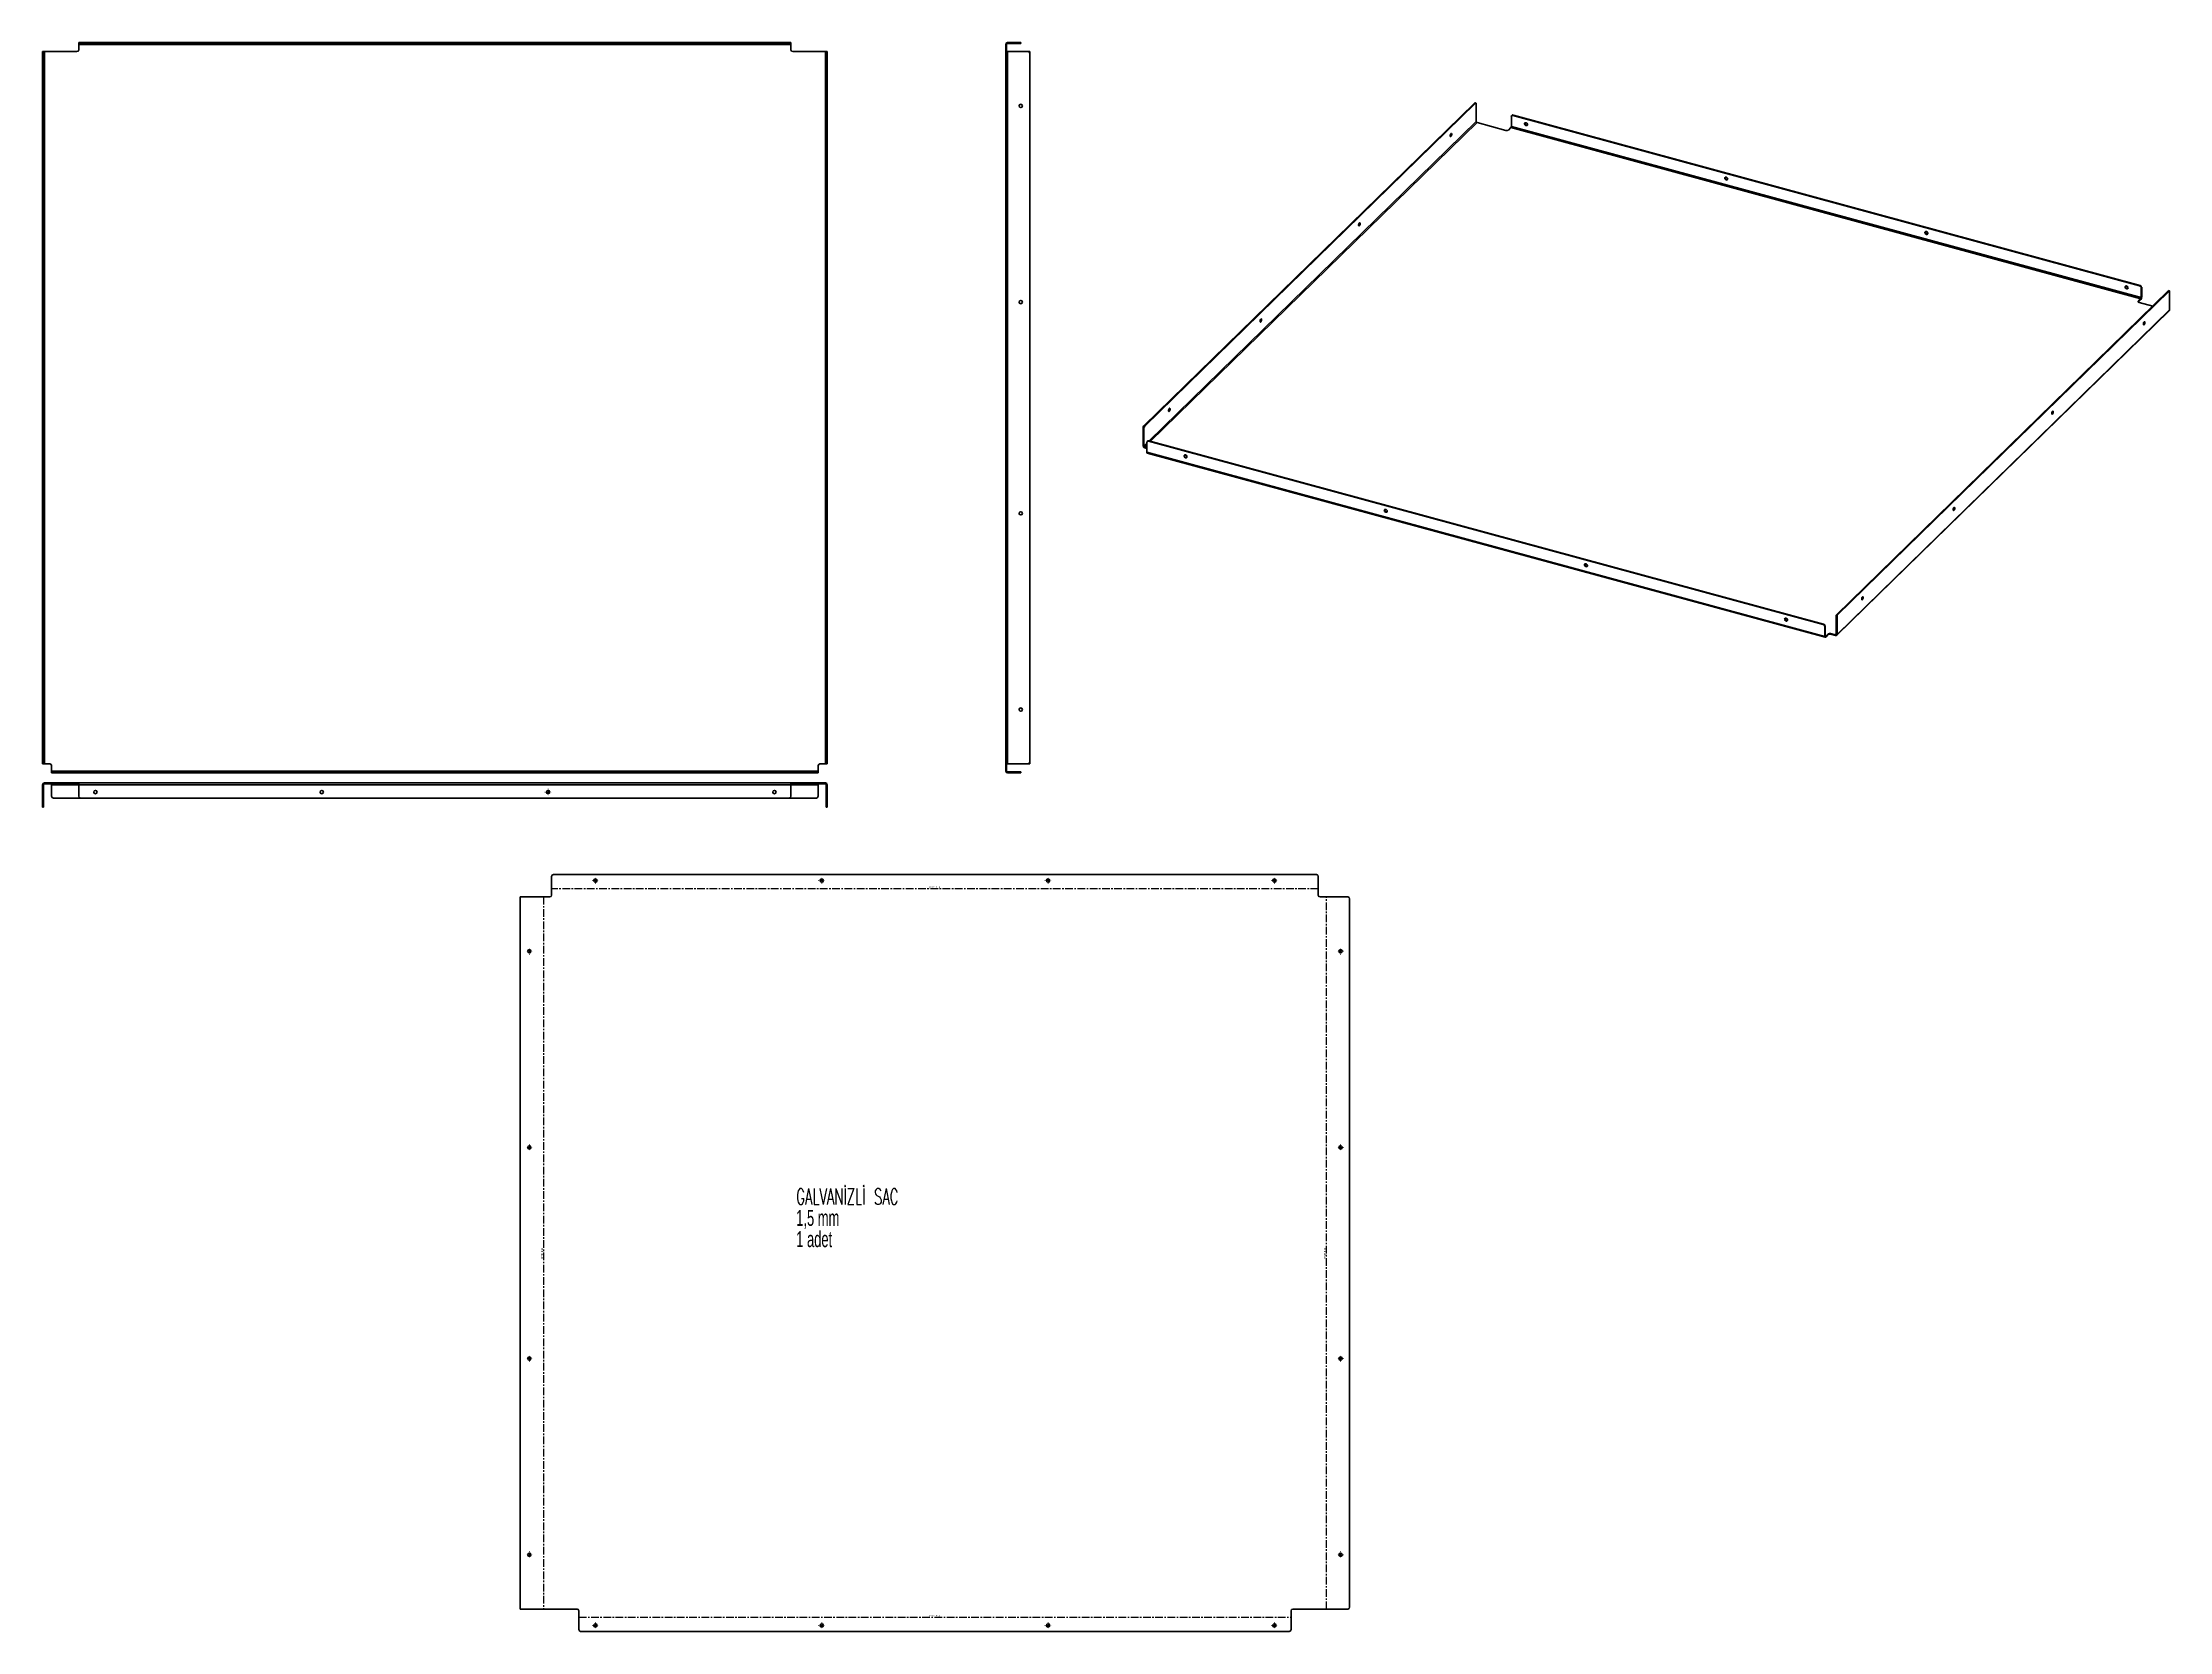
# Model space of a CAD drawing. Header units: millimetres. Extents: x -1349 to 2175, y -1193 to 1439.
import ezdxf

# ---------------------------------------------------------------- set-up
doc = ezdxf.new("R2010")
doc.units = ezdxf.units.MM
doc.linetypes.add('CENTERX2', pattern=[20.32, 12.7, -2.54, 2.54, -2.54])
doc.styles.add('SLDTEXTSTYLE0', font='TXT', dxfattribs={"width": 0.605, "bigfont": 'bigfont'})
doc.styles.add('SLDTEXTSTYLE1', font='TXT', dxfattribs={"width": 0.605})
doc.styles.add('SLDTEXTSTYLE2', font='TXT', dxfattribs={"width": 0.5675})

# ---------------------------------------------------------------- blocks, each defined once
blk = doc.blocks.new('SW_NOTE_0')
at = {"color": 0, "linetype": 'Continuous', "lineweight": 0, "attachment_point": 1}
for s, insert, char_height, style in [('GALVANİZLİ SAC', (0, 34.1), 26.458, 'SLDTEXTSTYLE0'), ('1,5 mm', (0, -1.2), 26.46, 'SLDTEXTSTYLE1'), ('1 adet', (0, -36.4), 26.46, 'SLDTEXTSTYLE1')]:
    blk.add_mtext(s, dxfattribs=dict(at, insert=insert, char_height=char_height, style=style))
blk = doc.blocks.new('SW_CENTERMARKSYMBOL_0')
at = {"color": 0, "linetype": 'Continuous', "lineweight": 18}
for p, q in [((-5, 0), (-5.25, 0)), ((0, 0), (-2.5, 0)), ((0, 5), (0, 5.25)), ((0, 0), (0, 2.5)), ((0, 0), (0, -2.5)), ((0, 0), (2.5, 0)), ((5, 0), (5.25, 0)), ((0, -5), (0, -5.25))]:
    blk.add_line(p, q, dxfattribs=at)
blk = doc.blocks.new('SW_CENTERMARKSYMBOL_1')
at = {"color": 0, "linetype": 'Continuous', "lineweight": 18}
for p, q in [((-5, 0), (-5.25, 0)), ((0, 0), (-2.5, 0)), ((0, 5), (0, 5.25)), ((0, 0), (0, 2.5)), ((0, 0), (0, -2.5)), ((0, 0), (2.5, 0)), ((5, 0), (5.25, 0)), ((0, -5), (0, -5.25))]:
    blk.add_line(p, q, dxfattribs=at)
blk = doc.blocks.new('SW_CENTERMARKSYMBOL_2')
at = {"color": 0, "linetype": 'Continuous', "lineweight": 18}
for p, q in [((-5, 0), (-5.25, 0)), ((0, 0), (-2.5, 0)), ((0, 5), (0, 5.25)), ((0, 0), (0, 2.5)), ((0, 0), (0, -2.5)), ((0, 0), (2.5, 0)), ((5, 0), (5.25, 0)), ((0, -5), (0, -5.25))]:
    blk.add_line(p, q, dxfattribs=at)
blk = doc.blocks.new('SW_CENTERMARKSYMBOL_3')
at = {"color": 0, "linetype": 'Continuous', "lineweight": 18}
for p, q in [((-5, 0), (-5.25, 0)), ((0, 0), (-2.5, 0)), ((0, 5), (0, 5.25)), ((0, 0), (0, 2.5)), ((0, 0), (0, -2.5)), ((0, 0), (2.5, 0)), ((5, 0), (5.25, 0)), ((0, -5), (0, -5.25))]:
    blk.add_line(p, q, dxfattribs=at)
blk = doc.blocks.new('SW_CENTERMARKSYMBOL_4')
at = {"color": 0, "linetype": 'Continuous', "lineweight": 18}
for p, q in [((-5, 0), (-5.25, 0)), ((0, 0), (-2.5, 0)), ((0, 5), (0, 5.25)), ((0, 0), (0, 2.5)), ((0, 0), (0, -2.5)), ((0, 0), (2.5, 0)), ((5, 0), (5.25, 0)), ((0, -5), (0, -5.25))]:
    blk.add_line(p, q, dxfattribs=at)
blk = doc.blocks.new('SW_CENTERMARKSYMBOL_5')
at = {"color": 0, "linetype": 'Continuous', "lineweight": 18}
for p, q in [((-5, 0), (-5.25, 0)), ((0, 0), (-2.5, 0)), ((0, 5), (0, 5.25)), ((0, 0), (0, 2.5)), ((0, 0), (0, -2.5)), ((0, 0), (2.5, 0)), ((5, 0), (5.25, 0)), ((0, -5), (0, -5.25))]:
    blk.add_line(p, q, dxfattribs=at)
blk = doc.blocks.new('SW_CENTERMARKSYMBOL_6')
at = {"color": 0, "linetype": 'Continuous', "lineweight": 18}
for p, q in [((-5, 0), (-5.25, 0)), ((0, 0), (-2.5, 0)), ((0, 5), (0, 5.25)), ((0, 0), (0, 2.5)), ((0, 0), (0, -2.5)), ((0, 0), (2.5, 0)), ((5, 0), (5.25, 0)), ((0, -5), (0, -5.25))]:
    blk.add_line(p, q, dxfattribs=at)
blk = doc.blocks.new('SW_CENTERMARKSYMBOL_7')
at = {"color": 0, "linetype": 'Continuous', "lineweight": 18}
for p, q in [((-5, 0), (-5.25, 0)), ((0, 0), (-2.5, 0)), ((0, 5), (0, 5.25)), ((0, 0), (0, 2.5)), ((0, 0), (0, -2.5)), ((0, 0), (2.5, 0)), ((5, 0), (5.25, 0)), ((0, -5), (0, -5.25))]:
    blk.add_line(p, q, dxfattribs=at)
blk = doc.blocks.new('SW_CENTERMARKSYMBOL_8')
at = {"color": 0, "linetype": 'Continuous', "lineweight": 18}
for p, q in [((-5, 0), (-5.25, 0)), ((0, 0), (-2.5, 0)), ((0, 5), (0, 5.25)), ((0, 0), (0, 2.5)), ((0, 0), (0, -2.5)), ((0, 0), (2.5, 0)), ((5, 0), (5.25, 0)), ((0, -5), (0, -5.25))]:
    blk.add_line(p, q, dxfattribs=at)
blk = doc.blocks.new('SW_CENTERMARKSYMBOL_9')
at = {"color": 0, "linetype": 'Continuous', "lineweight": 18}
for p, q in [((-5, 0), (-5.25, 0)), ((0, 0), (-2.5, 0)), ((0, 5), (0, 5.25)), ((0, 0), (0, 2.5)), ((0, 0), (0, -2.5)), ((0, 0), (2.5, 0)), ((5, 0), (5.25, 0)), ((0, -5), (0, -5.25))]:
    blk.add_line(p, q, dxfattribs=at)
blk = doc.blocks.new('SW_CENTERMARKSYMBOL_10')
at = {"color": 0, "linetype": 'Continuous', "lineweight": 18}
for p, q in [((-5, 0), (-5.25, 0)), ((0, 0), (-2.5, 0)), ((0, 5), (0, 5.25)), ((0, 0), (0, 2.5)), ((0, 0), (0, -2.5)), ((0, 0), (2.5, 0)), ((5, 0), (5.25, 0)), ((0, -5), (0, -5.25))]:
    blk.add_line(p, q, dxfattribs=at)
blk = doc.blocks.new('SW_CENTERMARKSYMBOL_11')
at = {"color": 0, "linetype": 'Continuous', "lineweight": 18}
for p, q in [((-5, 0), (-5.25, 0)), ((0, 0), (-2.5, 0)), ((0, 5), (0, 5.25)), ((0, 0), (0, 2.5)), ((0, 0), (0, -2.5)), ((0, 0), (2.5, 0)), ((5, 0), (5.25, 0)), ((0, -5), (0, -5.25))]:
    blk.add_line(p, q, dxfattribs=at)
blk = doc.blocks.new('SW_CENTERMARKSYMBOL_12')
at = {"color": 0, "linetype": 'Continuous', "lineweight": 18}
for p, q in [((-5, 0), (-5.25, 0)), ((0, 0), (-2.5, 0)), ((0, 5), (0, 5.25)), ((0, 0), (0, 2.5)), ((0, 0), (0, -2.5)), ((0, 0), (2.5, 0)), ((5, 0), (5.25, 0)), ((0, -5), (0, -5.25))]:
    blk.add_line(p, q, dxfattribs=at)
blk = doc.blocks.new('SW_CENTERMARKSYMBOL_13')
at = {"color": 0, "linetype": 'Continuous', "lineweight": 18}
for p, q in [((-5, 0), (-5.25, 0)), ((0, 0), (-2.5, 0)), ((0, 5), (0, 5.25)), ((0, 0), (0, 2.5)), ((0, 0), (0, -2.5)), ((0, 0), (2.5, 0)), ((5, 0), (5.25, 0)), ((0, -5), (0, -5.25))]:
    blk.add_line(p, q, dxfattribs=at)
blk = doc.blocks.new('SW_CENTERMARKSYMBOL_14')
at = {"color": 0, "linetype": 'Continuous', "lineweight": 18}
for p, q in [((-5, 0), (-5.25, 0)), ((0, 0), (-2.5, 0)), ((0, 5), (0, 5.25)), ((0, 0), (0, 2.5)), ((0, 0), (0, -2.5)), ((0, 0), (2.5, 0)), ((5, 0), (5.25, 0)), ((0, -5), (0, -5.25))]:
    blk.add_line(p, q, dxfattribs=at)
blk = doc.blocks.new('SW_CENTERMARKSYMBOL_15')
at = {"color": 0, "linetype": 'Continuous', "lineweight": 18}
for p, q in [((-5, 0), (-5.25, 0)), ((0, 0), (-2.5, 0)), ((0, 5), (0, 5.25)), ((0, 0), (0, 2.5)), ((0, 0), (0, -2.5)), ((0, 0), (2.5, 0)), ((5, 0), (5.25, 0)), ((0, -5), (0, -5.25))]:
    blk.add_line(p, q, dxfattribs=at)
blk = doc.blocks.new('SW_CENTERMARKSYMBOL_16')
at = {"color": 0, "linetype": 'Continuous', "lineweight": 18}
for p, q in [((-5, 0), (-5.25, 0)), ((0, 0), (-2.5, 0)), ((0, 5), (0, 5.25)), ((0, 0), (0, 2.5)), ((0, 0), (0, -2.5)), ((0, 0), (2.5, 0)), ((5, 0), (5.25, 0)), ((0, -5), (0, -5.25))]:
    blk.add_line(p, q, dxfattribs=at)

msp = doc.modelspace()

# ---------------------------------------------------------------- linework, layer by layer
at = {"color": 7, "linetype": 'Continuous', "lineweight": 35}
for p, q in [((-1349.3, 1424.2), (-1347.8, 1424.2)), ((-1349.3, 1421.2), (-1349.3, 1424.2)), ((-1349.3, 247.2), (-1349.3, 1421.2)), ((-1347.8, 1421.2), (-1349.3, 1421.2)), ((-1347.8, 1424.2), (-1347.8, 1421.2)), ((-1346.3, 1424.2), (-1347.8, 1424.2)), ((-1347.8, 247.2), (-1347.8, 1421.2)), ((-1346.3, 244.2), (-1346.3, 1424.2)), ((-1346.3, 1424.2), (-1292.3, 1424.2)), ((-1289.3, 1437.7), (-1289.3, 1439.2)), ((-1289.3, 1439.2), (-1286.3, 1439.2)), ((-1286.3, 1437.7), (-1289.3, 1437.7)), ((-1289.3, 1437.7), (-1289.3, 1436.2)), ((-1289.3, 1436.2), (-109.3, 1436.2)), ((-1289.3, 1427.2), (-1289.3, 1436.2)), ((-1286.3, 1439.2), (-1286.3, 1437.7)), ((-1286.3, 1439.2), (-112.3, 1439.2)), ((-1286.3, 1437.7), (-112.3, 1437.7)), ((-112.3, 1437.7), (-112.3, 1439.2)), ((-112.3, 1439.2), (-109.3, 1439.2)), ((-109.3, 1437.7), (-112.3, 1437.7)), ((-109.3, 1439.2), (-109.3, 1437.7)), ((-109.3, 1436.2), (-109.3, 1437.7)), ((-109.3, 1436.2), (-109.3, 1427.2)), ((-106.3, 1424.2), (-52.3, 1424.2)), ((-52.3, 1424.2), (-52.3, 244.2)), ((-50.8, 1424.2), (-52.3, 1424.2)), ((-50.8, 1424.2), (-50.8, 244.2)), ((-49.3, 1424.2), (-50.8, 1424.2)), ((-49.3, 1424.2), (-49.3, 244.2)), ((247.9, 1436.2), (246.4, 1436.2)), ((246.4, 1427.2), (246.4, 1436.2)), ((246.4, 1427.2), (247.9, 1427.2)), ((246.4, 1424.2), (246.4, 1427.2)), ((246.4, 244.2), (246.4, 1424.2)), ((246.4, 1424.2), (249.4, 1424.2)), ((247.9, 1427.2), (247.9, 1436.2)), ((247.9, 1427.2), (247.9, 1424.2)), ((249.4, 1437.7), (249.4, 1439.2)), ((249.4, 1439.2), (268.4, 1439.2)), ((249.4, 1437.7), (268.4, 1437.7)), ((249.4, 244.2), (249.4, 1424.2)), ((283.4, 1424.2), (249.4, 1424.2)), ((268.4, 1437.7), (268.4, 1439.2)), ((268.4, 1439.2), (271.4, 1439.2)), ((271.4, 1437.7), (268.4, 1437.7)), ((271.4, 1439.2), (271.4, 1437.7)), ((283.4, 1424.2), (286.4, 1424.2)), ((286.4, 1424.2), (286.4, 1421.2)), ((286.4, 247.2), (286.4, 1421.2)), ((1025.5, 1338.9), (1024.2, 1339.3)), ((475.5, 804.2), (1023.4, 1338.9)), ((476.8, 803.8), (1024.7, 1338.6)), ((1026.1, 1308.2), (484.2, 779.3)), ((486.6, 778.7), (1027.5, 1306.6)), ((1024.7, 1338.6), (1023.4, 1338.9)), ((1026.1, 1337.4), (1026.1, 1308.2)), ((1027.5, 1306.6), (1075.2, 1293.6)), ((1084.2, 1300.3), (1084.2, 1316.6)), ((1085.4, 1318.7), (1084.7, 1318)), ((1087.5, 1319.1), (1086.8, 1318.4)), ((1086.8, 1318.4), (2125.1, 1036.3)), ((1087.5, 1319.1), (2125.8, 1036.9)), ((984.1, 1287.7), (984, 1288.3)), ((1079.3, 1294.2), (1083.5, 1298.3)), ((1083.5, 1298.3), (2127.1, 1014.7)), ((2127.8, 1016.7), (1084.2, 1300.3)), ((832.4, 1139.7), (832.3, 1140.3)), ((2173.2, 1028.2), (1622.5, 490.7)), ((2174.5, 1027.8), (1623.8, 490.3)), ((2125.1, 1036.3), (2125.8, 1036.9)), ((2128.5, 1033.7), (2127.8, 1033)), ((2127.8, 1033), (2127.8, 1016.7)), ((2128.5, 1033.7), (2128.5, 1017.4)), ((2174.5, 1027.8), (2173.2, 1028.2)), ((2174.5, 996.1), (2174.5, 1027.8)), ((1623.3, 457.2), (2174, 994.7)), ((2174.5, 996.1), (1623.8, 458.6)), ((2122.9, 1009.3), (2122.8, 1009.2)), ((2127.1, 1014.7), (2122.9, 1010.6)), ((2127.1, 1013.4), (2122.9, 1009.3)), ((2122.9, 1010.6), (2122.9, 1009.3)), ((2124.1, 1008.5), (2146.8, 1002.4)), ((2127.1, 1014.7), (2127.1, 1013.4)), ((2127.8, 1016.7), (2128.5, 1017.4)), ((669.1, 980.2), (669, 980.9)), ((517.4, 832.2), (517.3, 832.8)), ((475.4, 799.9), (474.1, 800.2)), ((474.1, 771.1), (474.1, 800.2)), ((475.4, 770.7), (475.4, 799.9)), ((480.4, 775.5), (475.4, 770.7)), ((475.5, 804.2), (476.8, 803.8)), ((480.4, 776.9), (480.4, 760.6)), ((481.6, 779), (480.9, 778.4)), ((483.7, 779.5), (483, 778.8)), ((1600.9, 475), (483, 778.8)), ((1601.6, 475.6), (483.7, 779.5)), ((475.4, 770.7), (474.1, 771.1)), ((476.8, 769.1), (480.4, 772.6)), ((480.4, 768.1), (476.8, 769.1)), ((476.8, 769.1), (476.8, 767.8)), ((480.4, 766.8), (476.8, 767.8)), ((480.4, 760.6), (1603.6, 455.4)), ((481, 759.1), (1604.2, 453.9)), ((1600.9, 475), (1601.6, 475.6)), ((1604.3, 472.4), (1603.6, 471.7)), ((1603.6, 455.4), (1603.6, 471.7)), ((1604.3, 456.1), (1604.3, 472.4)), ((1609.2, 459.6), (1605, 455.5)), ((1609.2, 458.3), (1605, 454.2)), ((1609.2, 458.3), (1609.2, 459.6)), ((1621.2, 458), (1613.2, 460.2)), ((1613.2, 460.2), (1613.2, 458.9)), ((1621.2, 456.8), (1613.2, 458.9)), ((1622.5, 459.3), (1621.2, 458)), ((1623.8, 490.3), (1622.5, 490.7)), ((1622.5, 490.7), (1622.5, 459)), ((1622.5, 459), (1623.8, 458.6)), ((1623.8, 490.3), (1623.8, 458.6)), ((1604.3, 456.1), (1603.6, 455.4)), ((1605, 455.5), (1604.3, 455.6)), ((1605, 455.5), (1605, 454.2)), ((1621.2, 458), (1621.2, 456.8)), ((-1349.3, 247.2), (-1347.8, 247.2)), ((-1349.3, 244.2), (-1349.3, 247.2)), ((-1347.8, 247.2), (-1347.8, 244.2)), ((286.4, 247.2), (286.4, 244.2)), ((-1347.8, 244.2), (-1349.3, 244.2)), ((-1347.8, 244.2), (-1346.3, 244.2)), ((-1337.3, 244.2), (-1346.3, 244.2)), ((-1346.3, 211), (-1346.3, 212.5)), ((-1346.3, 212.5), (-1292.3, 212.5)), ((-1334.3, 232.2), (-1334.3, 241.2)), ((-64.3, 232.2), (-1334.3, 232.2)), ((-1334.3, 232.2), (-1334.3, 230.7)), ((-1334.3, 229.2), (-1334.3, 230.7)), ((-1334.3, 230.7), (-1331.3, 230.7)), ((-1331.3, 229.2), (-1334.3, 229.2)), ((-1331.3, 230.7), (-1331.3, 229.2)), ((-67.3, 230.7), (-1331.3, 230.7)), ((-67.3, 229.2), (-1331.3, 229.2)), ((-1292.3, 211), (-1292.3, 212.5)), ((-1292.3, 212.5), (-1289.3, 212.5)), ((-1289.3, 212.5), (-109.3, 212.5)), ((-1289.3, 209.5), (-1289.3, 212.5)), ((-109.3, 212.5), (-109.3, 209.5)), ((-109.3, 212.5), (-106.3, 212.5)), ((-106.3, 212.5), (-106.3, 211)), ((-106.3, 212.5), (-52.3, 212.5)), ((-67.3, 229.2), (-67.3, 230.7)), ((-67.3, 230.7), (-64.3, 230.7)), ((-64.3, 229.2), (-67.3, 229.2)), ((-64.3, 241.2), (-64.3, 232.2)), ((-64.3, 230.7), (-64.3, 232.2)), ((-64.3, 230.7), (-64.3, 229.2)), ((-52.3, 244.2), (-61.3, 244.2)), ((-52.3, 244.2), (-50.8, 244.2)), ((-52.3, 211), (-52.3, 212.5)), ((-49.3, 244.2), (-50.8, 244.2)), ((249.4, 244.2), (246.4, 244.2)), ((246.4, 241.2), (246.4, 244.2)), ((247.9, 241.2), (246.4, 241.2)), ((246.4, 232.2), (246.4, 241.2)), ((247.9, 232.2), (246.4, 232.2)), ((247.9, 244.2), (247.9, 241.2)), ((247.9, 232.2), (247.9, 241.2)), ((249.4, 244.2), (283.4, 244.2)), ((249.4, 230.7), (249.4, 229.2)), ((268.4, 230.7), (249.4, 230.7)), ((268.4, 229.2), (249.4, 229.2)), ((268.4, 229.2), (268.4, 230.7)), ((268.4, 230.7), (271.4, 230.7)), ((271.4, 229.2), (268.4, 229.2)), ((271.4, 230.7), (271.4, 229.2)), ((286.4, 244.2), (283.4, 244.2)), ((-1347.8, 209.5), (-1349.3, 209.5)), ((-1349.3, 175.5), (-1349.3, 209.5)), ((-1347.8, 175.5), (-1347.8, 209.5)), ((-1346.3, 211), (-1292.3, 211)), ((-1334.3, 211), (-1334.3, 209.5)), ((-1334.3, 209.5), (-1289.3, 209.5)), ((-1334.3, 190.5), (-1334.3, 209.5)), ((-1286.3, 187.5), (-1331.3, 187.5)), ((-1289.3, 211), (-1292.3, 211)), ((-1289.3, 209.5), (-1289.3, 190.5)), ((-1289.3, 209.5), (-109.3, 209.5)), ((-1286.3, 187.5), (-112.3, 187.5)), ((-67.3, 187.5), (-112.3, 187.5)), ((-106.3, 211), (-109.3, 211)), ((-109.3, 190.5), (-109.3, 209.5)), ((-109.3, 209.5), (-64.3, 209.5)), ((-106.3, 211), (-52.3, 211)), ((-64.3, 209.5), (-64.3, 211)), ((-64.3, 209.5), (-64.3, 190.5)), ((-50.8, 209.5), (-49.3, 209.5)), ((-50.8, 209.5), (-50.8, 172.5)), ((-49.3, 209.5), (-49.3, 172.5)), ((-1349.3, 175.5), (-1347.8, 175.5)), ((-1349.3, 172.5), (-1349.3, 175.5)), ((-1347.8, 172.5), (-1349.3, 172.5)), ((-1347.8, 175.5), (-1347.8, 172.5)), ((-49.3, 172.5), (-50.8, 172.5)), ((-505.8, 26.8), (-505.8, 57.8)), ((-502.8, 60.8), (761.2, 60.8)), ((764.2, 57.8), (764.2, 26.8)), ((-557.8, -1156.2), (-557.8, 23.8)), ((-557.8, 23.8), (-508.8, 23.8)), ((767.2, 23.8), (813.2, 23.8)), ((816.2, 20.8), (816.2, -1153.2)), ((-463.8, -1156.2), (-557.8, -1156.2)), ((-460.8, -1190.2), (-460.8, -1159.2)), ((719.2, -1159.2), (719.2, -1190.2)), ((813.2, -1156.2), (722.2, -1156.2)), ((716.2, -1193.2), (-457.8, -1193.2))]:
    msp.add_line(p, q, dxfattribs=at)
at = {"color": 7, "linetype": 'CENTERX2'}
for p, q in [((764.2, 37.3), (-505.8, 37.3)), ((-519.3, 23.8), (-519.3, -1156.2)), ((777.7, -1156.2), (777.7, 23.8)), ((-460.8, -1169.7), (719.2, -1169.7))]:
    msp.add_line(p, q, dxfattribs=at)
at = {"color": 7, "linetype": 'Continuous', "lineweight": 35, "flags": 128}
for points in [[(1026.1, 1337.4), (1026.1, 1337.8), (1026, 1338.2), (1025.9, 1338.6), (1025.7, 1338.8), (1025.5, 1338.9), (1025.3, 1338.9), (1025, 1338.8), (1024.7, 1338.6)], [(1108.5, 1301.6), (1109.4, 1301.6), (1110.1, 1301.8), (1110.7, 1302.3), (1110.9, 1303.1), (1110.8, 1304), (1110.4, 1304.9), (1109.8, 1305.6), (1108.9, 1306.2), (1108, 1306.4), (1107.2, 1306.3), (1106.5, 1305.9), (1106.1, 1305.3), (1106.1, 1304.4), (1106.3, 1303.5), (1106.8, 1302.7), (1107.6, 1302), (1108.5, 1301.6)], [(984.1, 1288.4), (983.7, 1287.8), (983.3, 1287), (983, 1286), (982.8, 1285.1), (982.9, 1284.2), (983.1, 1283.7), (983.4, 1283.4), (983.9, 1283.5), (984.4, 1284), (984.8, 1284.7), (985.1, 1285.7), (985.4, 1286.6), (985.4, 1287.6), (985.3, 1288.3), (985, 1288.7), (984.6, 1288.7), (984.1, 1288.4)], [(1440.1, 1211.5), (1441, 1211.4), (1441.8, 1211.7), (1442.3, 1212.2), (1442.6, 1213), (1442.5, 1213.9), (1442.1, 1214.7), (1441.4, 1215.5), (1440.6, 1216), (1439.7, 1216.3), (1438.9, 1216.2), (1438.2, 1215.8), (1437.8, 1215.1), (1437.7, 1214.3), (1438, 1213.4), (1438.5, 1212.6), (1439.3, 1211.9), (1440.1, 1211.5)], [(832.4, 1140.4), (832, 1139.8), (831.6, 1138.9), (831.3, 1138), (831.2, 1137), (831.2, 1136.2), (831.4, 1135.6), (831.8, 1135.4), (832.2, 1135.5), (832.7, 1136), (833.1, 1136.7), (833.5, 1137.6), (833.7, 1138.6), (833.7, 1139.5), (833.6, 1140.2), (833.3, 1140.6), (832.9, 1140.7), (832.4, 1140.4)], [(1771.8, 1121.4), (1772.7, 1121.3), (1773.4, 1121.5), (1774, 1122.1), (1774.2, 1122.8), (1774.1, 1123.7), (1773.7, 1124.6), (1773.1, 1125.4), (1772.2, 1125.9), (1771.4, 1126.2), (1770.5, 1126.1), (1769.9, 1125.7), (1769.5, 1125), (1769.4, 1124.2), (1769.6, 1123.3), (1770.2, 1122.4), (1770.9, 1121.8), (1771.8, 1121.4)], [(2103.5, 1031.2), (2104.3, 1031.1), (2105.1, 1031.4), (2105.6, 1031.9), (2105.9, 1032.7), (2105.8, 1033.6), (2105.4, 1034.5), (2104.7, 1035.2), (2103.9, 1035.8), (2103, 1036), (2102.2, 1035.9), (2101.5, 1035.5), (2101.1, 1034.9), (2101, 1034), (2101.3, 1033.1), (2101.8, 1032.3), (2102.6, 1031.6), (2103.5, 1031.2)], [(2124.1, 1008.5), (2123.6, 1008.7), (2123.2, 1008.9), (2122.9, 1009.2), (2122.7, 1009.4), (2122.5, 1009.7), (2122.5, 1010), (2122.7, 1010.3), (2122.9, 1010.6)], [(669.1, 981), (668.6, 980.4), (668.2, 979.5), (668, 978.5), (667.8, 977.6), (667.9, 976.8), (668.1, 976.2), (668.4, 976), (668.9, 976.1), (669.3, 976.5), (669.8, 977.3), (670.1, 978.2), (670.3, 979.2), (670.4, 980.1), (670.3, 980.8), (670, 981.2), (669.6, 981.3), (669.1, 981)], [(2133.8, 975.2), (2133.7, 976), (2133.5, 976.5), (2133.1, 976.6), (2132.7, 976.4), (2132.2, 975.9), (2131.8, 975.1), (2131.5, 974.1), (2131.3, 973.2), (2131.3, 972.3), (2131.5, 971.7), (2131.8, 971.3), (2132.2, 971.4), (2132.7, 971.7), (2133.1, 972.4), (2133.5, 973.3), (2133.7, 974.3), (2133.8, 975.2)], [(517.4, 832.9), (517, 832.3), (516.6, 831.5), (516.3, 830.5), (516.2, 829.5), (516.2, 828.7), (516.4, 828.2), (516.8, 827.9), (517.2, 828), (517.7, 828.5), (518.1, 829.2), (518.5, 830.2), (518.7, 831.1), (518.7, 832), (518.6, 832.7), (518.3, 833.2), (517.9, 833.2), (517.4, 832.9)], [(1982.1, 827.2), (1982.1, 828), (1981.8, 828.4), (1981.4, 828.6), (1981, 828.4), (1980.5, 827.9), (1980.1, 827.1), (1979.8, 826.1), (1979.6, 825.1), (1979.6, 824.3), (1979.8, 823.6), (1980.1, 823.3), (1980.5, 823.3), (1981, 823.7), (1981.4, 824.4), (1981.8, 825.3), (1982.1, 826.2), (1982.1, 827.2)], [(544.5, 755.9), (545.4, 755.5), (546.1, 754.8), (546.7, 754), (546.9, 753.1), (546.8, 752.2), (546.4, 751.6), (545.8, 751.2), (544.9, 751.1), (544, 751.3), (543.2, 751.9), (542.5, 752.6), (542.1, 753.5), (542.1, 754.4), (542.3, 755.1), (542.8, 755.7), (543.6, 755.9), (544.5, 755.9)], [(876.1, 665.7), (877, 665.3), (877.8, 664.7), (878.3, 663.8), (878.6, 662.9), (878.5, 662.1), (878.1, 661.4), (877.4, 661), (876.6, 660.9), (875.7, 661.2), (874.9, 661.7), (874.2, 662.5), (873.8, 663.4), (873.7, 664.2), (874, 665), (874.5, 665.6), (875.3, 665.8), (876.1, 665.7)], [(1818.8, 667.8), (1818.7, 668.5), (1818.5, 669), (1818.1, 669.2), (1817.6, 669), (1817.2, 668.4), (1816.7, 667.6), (1816.4, 666.7), (1816.3, 665.7), (1816.3, 664.8), (1816.4, 664.2), (1816.7, 663.9), (1817.2, 663.9), (1817.6, 664.3), (1818.1, 665), (1818.5, 665.8), (1818.7, 666.8), (1818.8, 667.8)], [(1207.8, 575.6), (1208.7, 575.2), (1209.4, 574.5), (1210, 573.7), (1210.2, 572.8), (1210.1, 572), (1209.7, 571.3), (1209.1, 570.9), (1208.2, 570.8), (1207.4, 571), (1206.5, 571.6), (1205.9, 572.3), (1205.5, 573.2), (1205.4, 574.1), (1205.6, 574.9), (1206.2, 575.4), (1206.9, 575.7), (1207.8, 575.6)], [(1667.1, 519.7), (1667, 520.5), (1666.8, 521), (1666.4, 521.1), (1666, 520.9), (1665.5, 520.4), (1665.1, 519.6), (1664.8, 518.6), (1664.6, 517.7), (1664.6, 516.8), (1664.8, 516.2), (1665.1, 515.8), (1665.5, 515.9), (1666, 516.2), (1666.4, 516.9), (1666.8, 517.8), (1667, 518.8), (1667.1, 519.7)], [(1539.5, 485.5), (1540.3, 485.1), (1541.1, 484.4), (1541.6, 483.6), (1541.9, 482.7), (1541.8, 481.8), (1541.4, 481.1), (1540.7, 480.7), (1539.9, 480.7), (1539, 480.9), (1538.2, 481.4), (1537.5, 482.2), (1537.1, 483.1), (1537, 484), (1537.3, 484.7), (1537.8, 485.3), (1538.6, 485.5), (1539.5, 485.5)], [(1603.6, 455.4), (1603.6, 454.9), (1603.7, 454.5), (1603.8, 454.2), (1604, 454), (1604.2, 453.9), (1604.4, 453.8), (1604.7, 454), (1605, 454.2)], [(1604.3, 456.1), (1604.3, 455.8), (1604.3, 455.6), (1604.4, 455.5), (1604.5, 455.4), (1604.6, 455.3), (1604.7, 455.3), (1604.8, 455.4), (1605, 455.5)]]:
    msp.add_lwpolyline(points, dxfattribs=at)
at = {"color": 7, "linetype": 'Continuous', "lineweight": 35}
for centre in [(271.4, 1334.2), (271.4, 1009.2), (271.4, 659.2), (271.4, 334.2), (-1261.8, 197.5), (-886.8, 197.5), (-511.8, 197.5), (-136.8, 197.5), (-433.3, 50.8), (-58.3, 50.8), (316.7, 50.8), (691.7, 50.8), (-542.8, -66.2), (801.2, -66.2), (-542.8, -391.2), (801.2, -391.2), (-542.8, -741.2), (801.2, -741.2), (-542.8, -1066.2), (801.2, -1066.2), (-433.3, -1183.2), (-58.3, -1183.2), (316.7, -1183.2), (691.7, -1183.2)]:
    msp.add_circle(centre, 2.75, dxfattribs=at)
for centre, radius, start, end in [((-1292.3, 1427.2), 3, 270, 0), ((-106.3, 1427.2), 3, 180, 270), ((249.4, 1436.2), 3, 90, 180), ((249.4, 1436.2), 1.5, 90, 180), ((283.4, 1421.2), 3, 0, 90), ((1024.1, 1338.5), 0.811, 80.7318, 143.9675), ((1027.9, 1308.3), 1.82, 183.3916, 254.3338), ((1086.1, 1316.6), 1.95, 68.8623, 180.9223), ((1086.8, 1317.1), 2.15, 71.5838, 131.3262), ((1109.8, 1305.2), 2.97, 160.3023, 288.3078), ((978.5, 1287.6), 5.57, 321.9495, 0.7421), ((1076.6, 1298), 4.62, 252.696, 305.3989), ((1081.1, 1300.3), 3.07, 320.5129, 0.3434), ((1441.4, 1215.1), 2.97, 160.3023, 288.3078), ((826.8, 1139.6), 5.57, 321.9495, 0.7421), ((1773.1, 1125), 2.97, 160.3024, 288.3077), ((2104.7, 1034.8), 2.97, 160.302, 288.308), ((2124.1, 1032.8), 3.64, 3.3916, 74.3338), ((2124.8, 1033.4), 3.64, 3.3916, 74.3338), ((2122.3, 1017.3), 6.13, 320.5129, 0.3434), ((2124.7, 1016.7), 3.07, 320.5129, 0.3434), ((2172.6, 996), 1.94, 315.3545, 1.9113), ((663.5, 980.2), 5.57, 321.9495, 0.7421), ((2127.2, 975.4), 5.31, 320.9363, 8.6547), ((511.8, 832.1), 5.57, 321.9495, 0.7421), ((1975.5, 827.4), 5.31, 320.9363, 8.6547), ((480.2, 800.3), 6.13, 140.5129, 180.3434), ((481.6, 799.9), 6.13, 140.5129, 180.3434), ((482.3, 777), 1.95, 68.8623, 180.9223), ((483, 777.4), 2.15, 71.5838, 131.3262), ((477.7, 771.3), 3.64, 183.3916, 254.3338), ((477.2, 770.8), 1.82, 183.3916, 254.3338), ((481.9, 760.4), 1.53, 169.3516, 234.3744), ((545.8, 754.8), 2.98, 160.3629, 288.2472), ((877.4, 664.6), 2.98, 160.3631, 288.2469), ((1812.2, 668), 5.31, 320.9363, 8.6547), ((1209.1, 574.5), 2.98, 160.3632, 288.2469), ((1660.5, 519.9), 5.31, 320.9363, 8.6547), ((1540.7, 484.3), 2.98, 160.3632, 288.2469), ((1599.9, 471.5), 3.64, 3.3916, 74.3338), ((1600.6, 472.1), 3.64, 3.3916, 74.3338), ((1611.9, 455.8), 4.62, 72.696, 125.3989), ((1611.9, 454.5), 4.62, 72.696, 125.3989), ((1621.5, 459), 0.975, 248.8623, 0.9223), ((1621.9, 458.6), 1.95, 248.8623, 0.9223), ((283.4, 247.2), 3, 270, 0), ((-1346.3, 209.5), 3, 90, 180), ((-1337.3, 241.2), 3, 0, 90), ((-61.3, 241.2), 3, 90, 180), ((-52.3, 209.5), 3, 0, 90), ((249.4, 232.2), 3, 180, 270), ((249.4, 232.2), 1.5, 180, 270), ((-1346.3, 209.5), 1.5, 90, 180), ((-1331.3, 190.5), 3, 180, 270), ((-1286.3, 190.5), 3, 180, 270), ((-112.3, 190.5), 3, 270, 0), ((-67.3, 190.5), 3, 270, 0), ((-52.3, 209.5), 1.5, 0, 90), ((-502.8, 57.8), 3, 90, 180), ((761.2, 57.8), 3, 0, 90), ((-508.8, 26.8), 3, 270, 0), ((767.2, 26.8), 3, 180, 270), ((813.2, 20.8), 3, 0, 90), ((-463.8, -1159.2), 3, 0, 90), ((722.2, -1159.2), 3, 90, 180), ((813.2, -1153.2), 3, 270, 0), ((-457.8, -1190.2), 3, 180, 270), ((716.2, -1190.2), 3, 270, 0)]:
    msp.add_arc(centre, radius, start, end, dxfattribs=at)

# ---------------------------------------------------------------- block references
at = {"color": 7, "linetype": 'Continuous', "lineweight": 0}
for name, p in [('SW_CENTERMARKSYMBOL_0', (-511.8, 197.5)), ('SW_NOTE_0', (-100.6, -493.6))]:
    msp.add_blockref(name, p, dxfattribs=at)
at = {"color": 7, "linetype": 'Continuous', "lineweight": 18}
for name, p in [('SW_CENTERMARKSYMBOL_4', (-433.3, 50.8)), ('SW_CENTERMARKSYMBOL_3', (-58.3, 50.8)), ('SW_CENTERMARKSYMBOL_2', (316.7, 50.8)), ('SW_CENTERMARKSYMBOL_1', (691.7, 50.8)), ('SW_CENTERMARKSYMBOL_12', (-542.8, -66.2)), ('SW_CENTERMARKSYMBOL_16', (801.2, -66.2)), ('SW_CENTERMARKSYMBOL_11', (-542.8, -391.2)), ('SW_CENTERMARKSYMBOL_15', (801.2, -391.2)), ('SW_CENTERMARKSYMBOL_10', (-542.8, -741.2)), ('SW_CENTERMARKSYMBOL_14', (801.2, -741.2)), ('SW_CENTERMARKSYMBOL_9', (-542.8, -1066.2)), ('SW_CENTERMARKSYMBOL_13', (801.2, -1066.2)), ('SW_CENTERMARKSYMBOL_8', (-433.3, -1183.2)), ('SW_CENTERMARKSYMBOL_7', (-58.3, -1183.2)), ('SW_CENTERMARKSYMBOL_6', (316.7, -1183.2)), ('SW_CENTERMARKSYMBOL_5', (691.7, -1183.2))]:
    msp.add_blockref(name, p, dxfattribs=at)

# ---------------------------------------------------------------- texts
at = {"color": 7, "linetype": 'Continuous', "lineweight": 0, "char_height": 3, "attachment_point": 2, "style": 'SLDTEXTSTYLE2'}
for insert in [(128.4, 41.1), (128.4, -1165.8)]:
    msp.add_mtext('UP  90°  R 1.5', dxfattribs=dict(at, insert=insert))
at = {"color": 7, "linetype": 'Continuous', "lineweight": 0, "char_height": 3, "attachment_point": 2, "rotation": 90, "style": 'SLDTEXTSTYLE2'}
for insert in [(-523.2, -567), (773.8, -567)]:
    msp.add_mtext('UP  90°  R 1.5', dxfattribs=dict(at, insert=insert))

doc.saveas('drawing.dxf')
